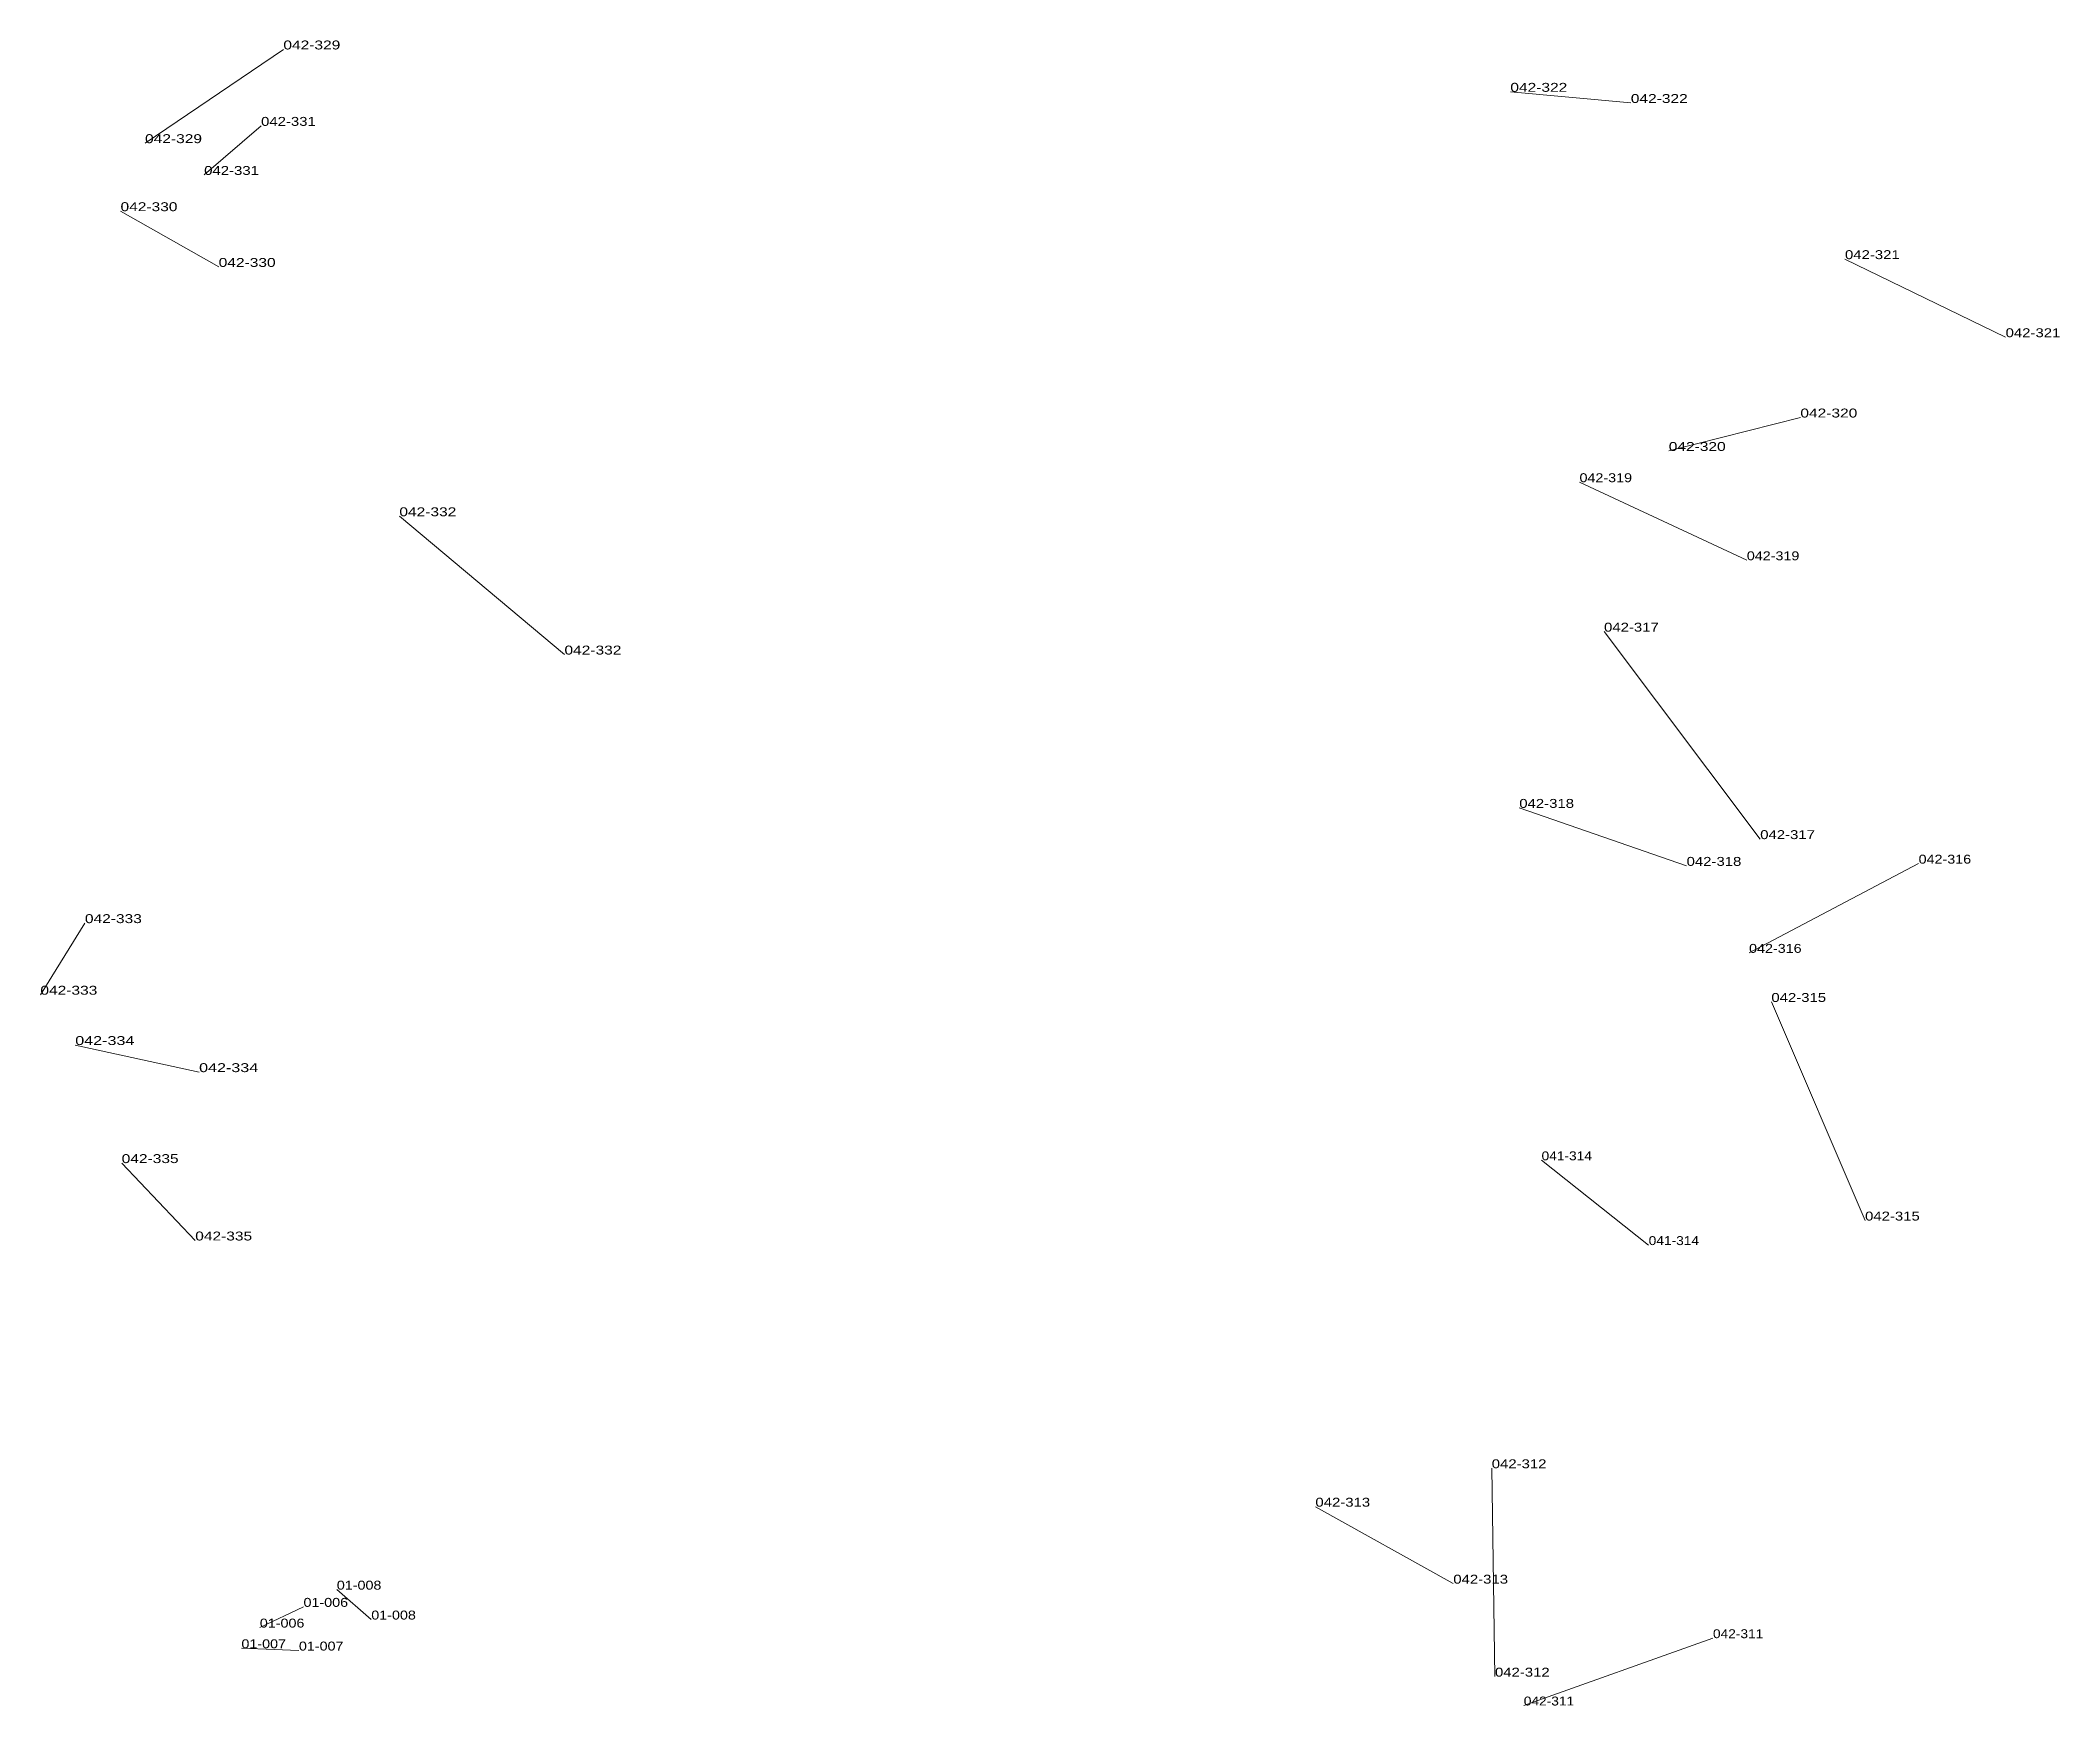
# Model space of a CAD drawing. Header units: metres. Extents: x 571156 to 607184, y 703608 to 727431.
# Drawn here: x 580178.6 to 580631.2, y 714761.2 to 715134.5 of the extents above; entities that cross this region are included whole.
import ezdxf

# ---------------------------------------------------------------- set-up
doc = ezdxf.new("R2010")
doc.units = ezdxf.units.M
doc.header["$LTSCALE"] = 0.8
doc.layers.add('60', color=7, linetype='Continuous', lineweight=13)
doc.layers.add('61', color=7, linetype='Continuous')

msp = doc.modelspace()

# ---------------------------------------------------------------- texts
at = {"layer": '60'}
for s, width, p in [('042-329', 1.3, (580233.09, 715132.46)), ('042-329', 1.3, (580233.09, 715132.46)), ('042-322', 1.3, (580508.09, 715122.96)), ('042-322', 1.3, (580508.09, 715122.96)), ('042-331', 1.25, (580228.09, 715115.33)), ('042-331', 1.25, (580228.09, 715115.33)), ('042-330', 1.3, (580218.59, 715083.71)), ('042-330', 1.3, (580218.59, 715083.71)), ('042-321', 1.25, (580619.09, 715067.96)), ('042-321', 1.25, (580619.09, 715067.96)), ('042-320', 1.3, (580543.59, 715042.46)), ('042-320', 1.3, (580543.59, 715042.46)), ('042-319', 1.2, (580523.59, 715035.46)), ('042-319', 1.2, (580523.59, 715035.46)), ('042-317', 1.25, (580529.09, 715001.96)), ('042-317', 1.25, (580529.09, 715001.96)), ('042-332', 1.3, (580296.09, 714996.83)), ('042-332', 1.3, (580296.09, 714996.83)), ('042-318', 1.25, (580510.09, 714962.46)), ('042-318', 1.25, (580510.09, 714962.46)), ('042-316', 1.2, (580599.59, 714949.96)), ('042-316', 1.2, (580599.59, 714949.96)), ('042-333', 1.3, (580188.61, 714936.63)), ('042-333', 1.3, (580188.61, 714936.63)), ('042-334', 1.35, (580214.2, 714903.23)), ('042-334', 1.35, (580214.2, 714903.23)), ('041-314', 1.15, (580515.09, 714883.46)), ('041-314', 1.15, (580515.09, 714883.46)), ('042-315', 1.25, (580587.59, 714869.96)), ('042-315', 1.25, (580587.59, 714869.96)), ('042-335', 1.3, (580213.33, 714865.49)), ('042-335', 1.3, (580213.33, 714865.49)), ('042-312', 1.25, (580503.92, 714814.44)), ('042-312', 1.25, (580503.92, 714814.44)), ('042-313', 1.25, (580464.4, 714805.82)), ('042-313', 1.25, (580464.4, 714805.82)), ('01-006', 1.2, (580237.6, 714783.37)), ('01-008', 1.2, (580252.79, 714780.53)), ('042-311', 1.15, (580553.5, 714776.35)), ('042-311', 1.15, (580553.5, 714776.35)), ('01-007', 1.2, (580236.57, 714773.58))]:
    msp.add_text(s, height=2, dxfattribs=dict(at, width=width)).set_placement(p)
at = {"layer": '61'}
for s, width, p in [('042-322', 1.3, (580535.09, 715120.46)), ('042-322', 1.3, (580535.09, 715120.46)), ('042-329', 1.3, (580202.09, 715111.46)), ('042-329', 1.3, (580202.09, 715111.46)), ('042-331', 1.25, (580215.34, 715104.33)), ('042-331', 1.25, (580215.34, 715104.33)), ('042-330', 1.3, (580196.59, 715096.21)), ('042-330', 1.3, (580196.59, 715096.21)), ('042-321', 1.25, (580583.09, 715085.46)), ('042-321', 1.25, (580583.09, 715085.46)), ('042-320', 1.3, (580573.09, 715049.96)), ('042-320', 1.3, (580573.09, 715049.96)), ('042-332', 1.3, (580259.09, 715027.83)), ('042-332', 1.3, (580259.09, 715027.83)), ('042-319', 1.2, (580561.09, 715017.96)), ('042-319', 1.2, (580561.09, 715017.96)), ('042-317', 1.25, (580564.09, 714955.46)), ('042-317', 1.25, (580564.09, 714955.46)), ('042-318', 1.25, (580547.59, 714949.46)), ('042-318', 1.25, (580547.59, 714949.46)), ('042-316', 1.2, (580561.59, 714929.96)), ('042-316', 1.2, (580561.59, 714929.96)), ('042-333', 1.3, (580178.63, 714920.58)), ('042-333', 1.3, (580178.63, 714920.58)), ('042-315', 1.25, (580566.59, 714918.96)), ('042-315', 1.25, (580566.59, 714918.96)), ('042-334', 1.35, (580186.44, 714909.3)), ('042-334', 1.35, (580186.44, 714909.3)), ('042-335', 1.3, (580196.85, 714882.84)), ('042-335', 1.3, (580196.85, 714882.84)), ('041-314', 1.15, (580539.09, 714864.46)), ('041-314', 1.15, (580539.09, 714864.46)), ('01-008', 1.2, (580245.07, 714787.23)), ('042-313', 1.25, (580495.3, 714788.57)), ('042-313', 1.25, (580495.3, 714788.57)), ('01-006', 1.2, (580227.81, 714778.73)), ('01-007', 1.2, (580223.69, 714774.09)), ('042-312', 1.25, (580504.64, 714767.73)), ('042-312', 1.25, (580504.64, 714767.73)), ('042-311', 1.15, (580511.1, 714761.26)), ('042-311', 1.15, (580511.1, 714761.26))]:
    msp.add_text(s, height=2, dxfattribs=dict(at, width=width)).set_placement(p)

# ---------------------------------------------------------------- linework, layer by layer
at = {"layer": '60'}
for p, q in [((580202.09, 715111.46), (580233.09, 715132.46)), ((580202.09, 715111.46), (580233.09, 715132.46)), ((580535.09, 715120.46), (580508.09, 715122.96)), ((580535.09, 715120.46), (580508.09, 715122.96)), ((580215.34, 715104.33), (580228.09, 715115.33)), ((580215.34, 715104.33), (580228.09, 715115.33)), ((580196.59, 715096.21), (580218.59, 715083.71)), ((580196.59, 715096.21), (580218.59, 715083.71)), ((580583.09, 715085.46), (580619.09, 715067.96)), ((580583.09, 715085.46), (580619.09, 715067.96)), ((580573.09, 715049.96), (580543.59, 715042.46)), ((580573.09, 715049.96), (580543.59, 715042.46)), ((580561.09, 715017.96), (580523.59, 715035.46)), ((580561.09, 715017.96), (580523.59, 715035.46)), ((580259.09, 715027.83), (580296.09, 714996.83)), ((580259.09, 715027.83), (580296.09, 714996.83)), ((580564.09, 714955.46), (580529.09, 715001.96)), ((580564.09, 714955.46), (580529.09, 715001.96)), ((580547.59, 714949.46), (580510.09, 714962.46)), ((580547.59, 714949.46), (580510.09, 714962.46)), ((580561.59, 714929.96), (580599.59, 714949.96)), ((580561.59, 714929.96), (580599.59, 714949.96)), ((580178.63, 714920.58), (580188.61, 714936.63)), ((580178.63, 714920.58), (580188.61, 714936.63)), ((580566.59, 714918.96), (580587.59, 714869.96)), ((580566.59, 714918.96), (580587.59, 714869.96)), ((580186.44, 714909.3), (580214.2, 714903.23)), ((580186.44, 714909.3), (580214.2, 714903.23)), ((580196.85, 714882.84), (580213.33, 714865.49)), ((580196.85, 714882.84), (580213.33, 714865.49)), ((580539.09, 714864.46), (580515.09, 714883.46)), ((580539.09, 714864.46), (580515.09, 714883.46)), ((580504.64, 714767.73), (580503.92, 714814.44)), ((580504.64, 714767.73), (580503.92, 714814.44)), ((580495.3, 714788.57), (580464.4, 714805.82)), ((580495.3, 714788.57), (580464.4, 714805.82)), ((580245.07, 714787.23), (580252.79, 714780.53)), ((580227.81, 714778.73), (580237.6, 714783.37)), ((580223.69, 714774.09), (580236.57, 714773.58)), ((580511.1, 714761.26), (580553.5, 714776.35)), ((580511.1, 714761.26), (580553.5, 714776.35))]:
    msp.add_line(p, q, dxfattribs=at)

msp.set_redraw_order([(e.dxf.handle, doc.entitydb.next_handle()) for e in msp.query("TEXT MTEXT ATTDEF DIMENSION ARC_DIMENSION")])  # texts and dimensions are drawn at this point

doc.saveas('drawing.dxf')
